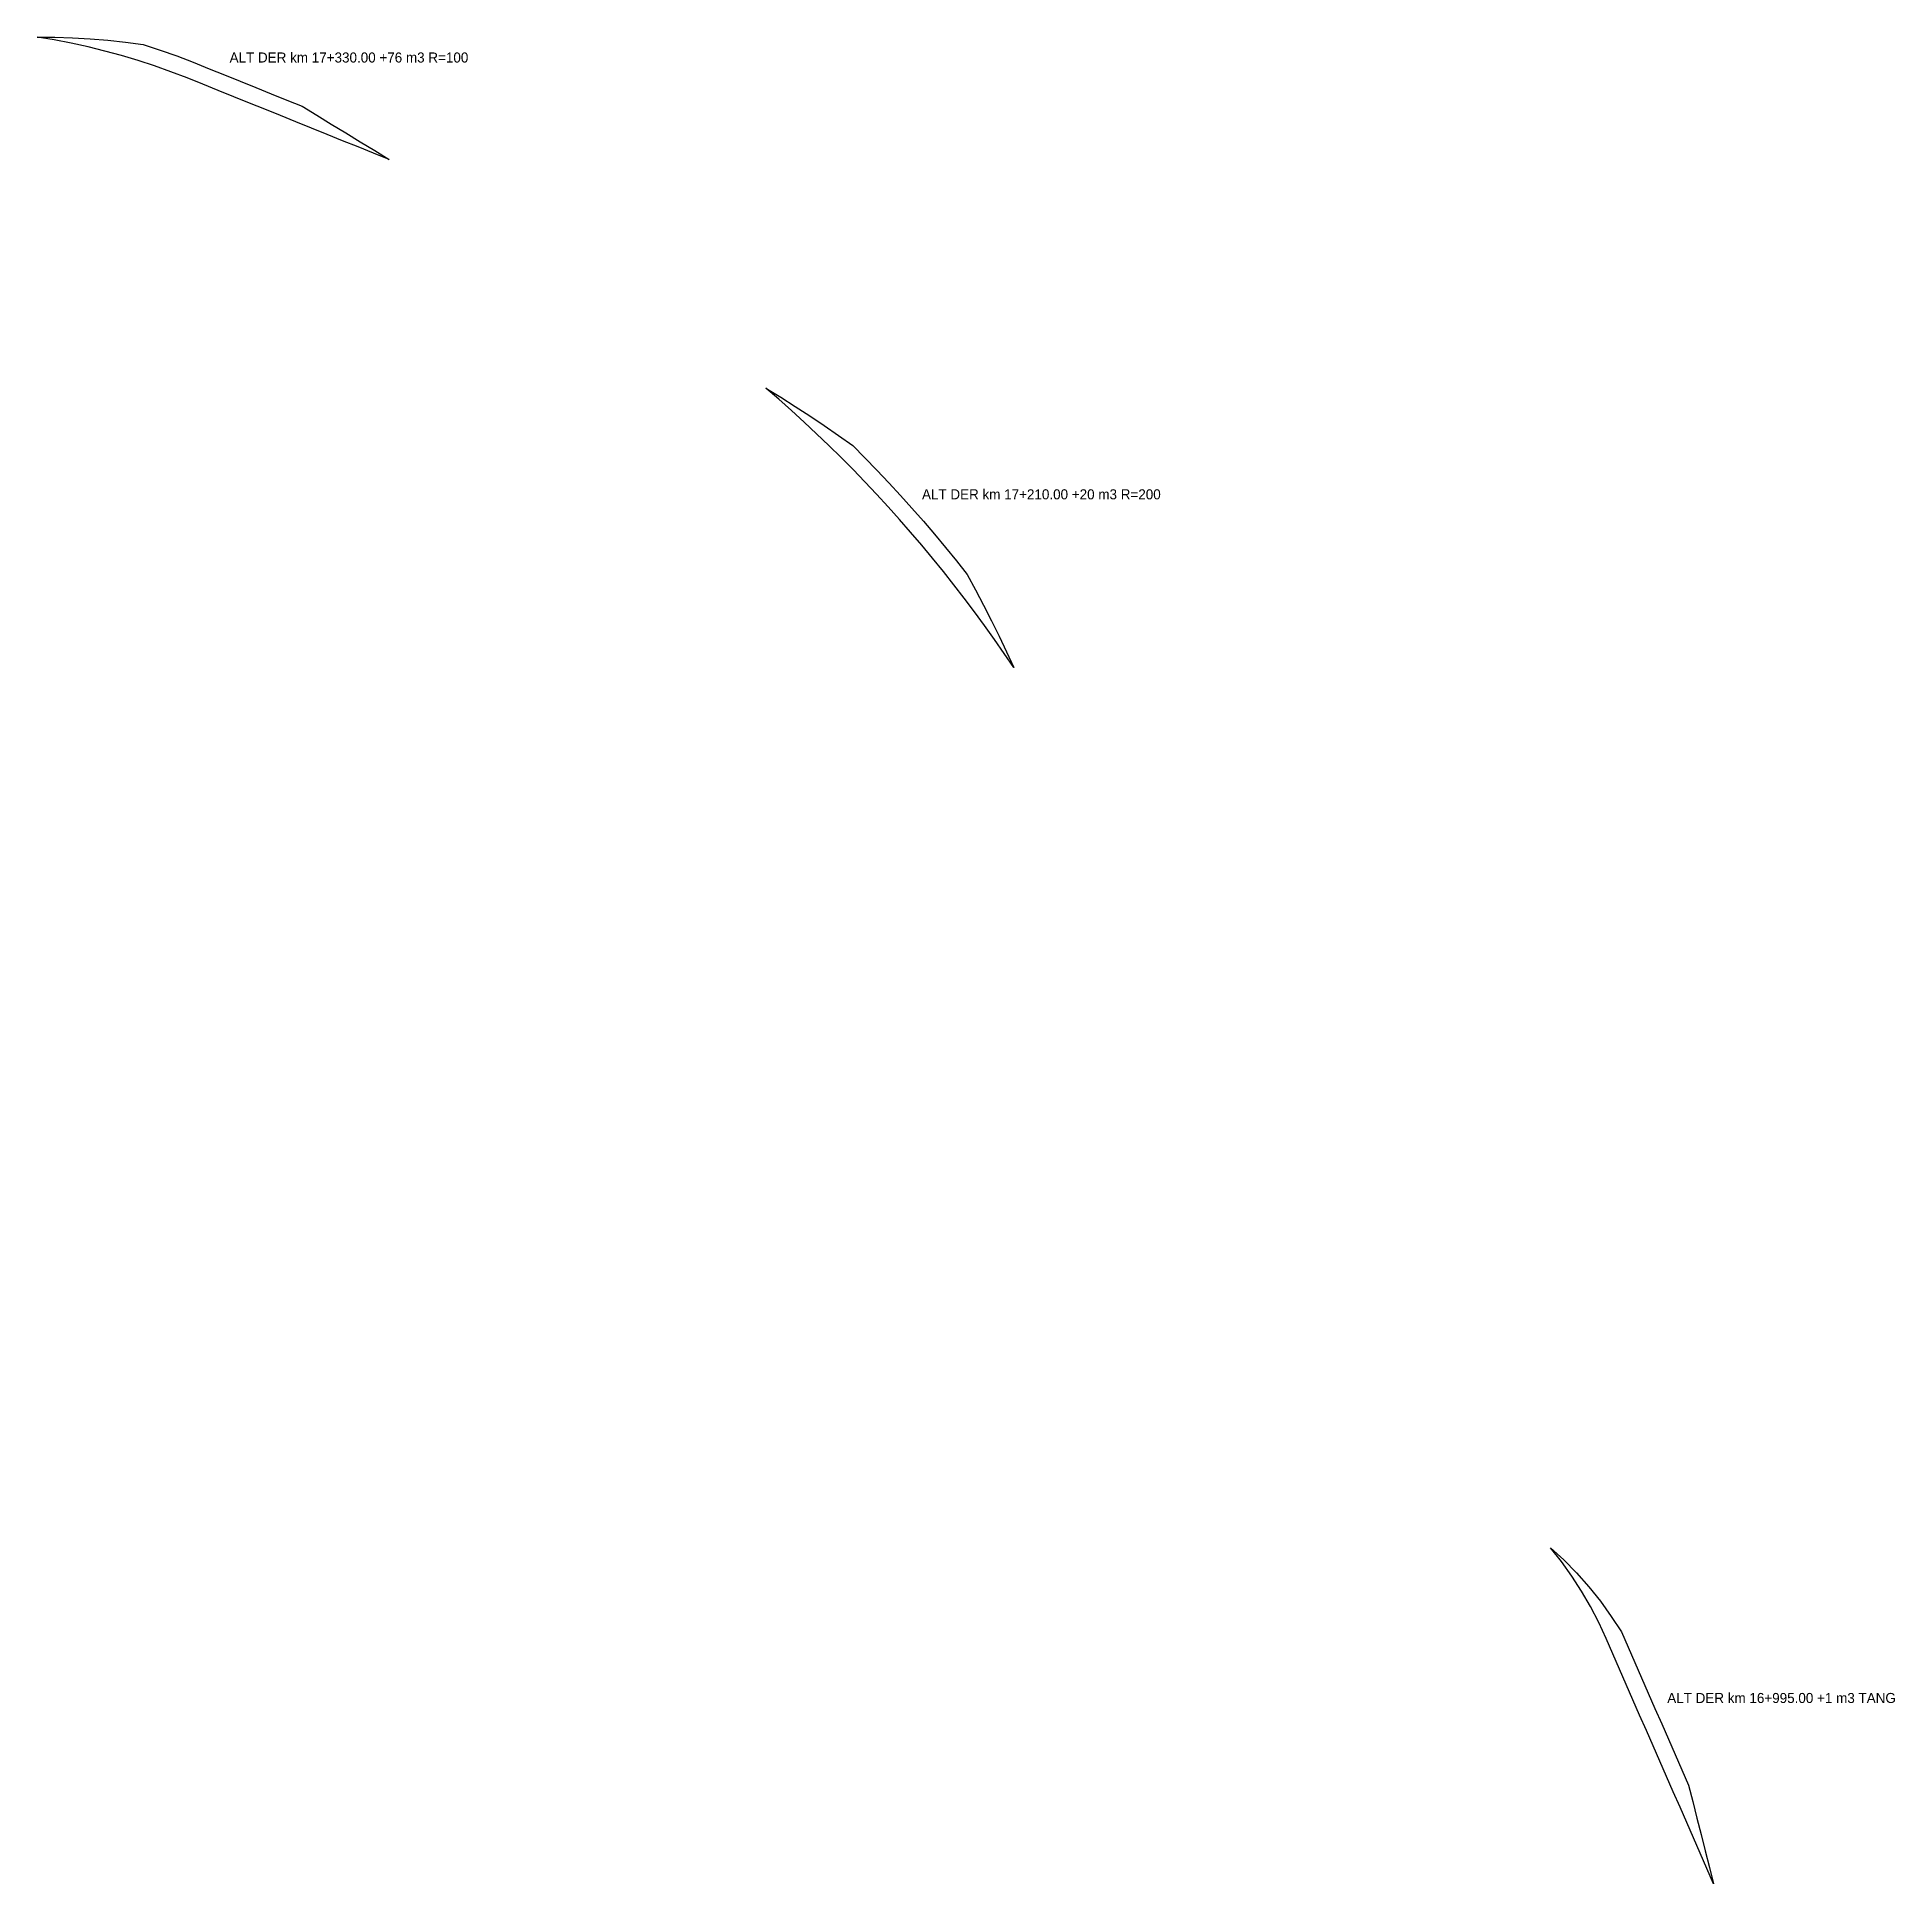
# Model space of a CAD drawing. Extents: x 598026 to 612634, y 9471396 to 9478667.
# Drawn here: x 604129.8 to 604407, y 9475603.7 to 9475879.3 of the extents above; entities that cross this region are included whole.
import ezdxf

# ---------------------------------------------------------------- set-up
doc = ezdxf.new("R2010")
doc.units = 0
doc.layers.add('ENSANCHE_ALTERNATIVAS', color=8, linetype='CONTINUOUS')

msp = doc.modelspace()

# ---------------------------------------------------------------- texts
at = {"layer": 'ENSANCHE_ALTERNATIVAS'}
for s, p in [('ALT DER km 17+330.00 +76 m3 R=100', (604158.5043, 9475875.5537)), ('ALT DER km 17+210.00 +20 m3 R=200', (604261.8345, 9475810.3529)), ('ALT DER km 16+995.00 +1 m3 TANG', (604373.0527, 9475630.6911))]:
    msp.add_text(s, height=1.5, dxfattribs=at).set_placement(p)

# ---------------------------------------------------------------- linework, layer by layer
at = {"layer": 'ENSANCHE_ALTERNATIVAS'}
for points in [[(604182.3162, 9475861.0798), (604179.9983, 9475862.0163), (604177.6803, 9475862.9528), (604175.3623, 9475863.8893), (604173.0444, 9475864.8258), (604170.7264, 9475865.7623), (604168.4084, 9475866.6989), (604166.0905, 9475867.6354), (604163.7725, 9475868.5719), (604161.4545, 9475869.5084), (604159.1366, 9475870.4449), (604156.8186, 9475871.3814), (604154.5007, 9475872.3179), (604152.163, 9475873.2602), (604149.751, 9475874.1827), (604147.3166, 9475875.0446), (604144.8615, 9475875.8453), (604142.3871, 9475876.5845), (604139.895, 9475877.2615), (604137.3867, 9475877.8761), (604134.8639, 9475878.4278), (604132.3281, 9475878.9162), (604129.7809, 9475879.3411), (604129.7809, 9475879.3411), (604132.4018, 9475879.3263), (604135.0317, 9475879.244), (604137.669, 9475879.0938), (604140.3118, 9475878.8752), (604142.9584, 9475878.588), (604145.6069, 9475878.2316), (604148.1215, 9475877.4115), (604150.6147, 9475876.5287), (604153.0852, 9475875.5839), (604155.4372, 9475874.6358), (604157.7551, 9475873.6993), (604160.0731, 9475872.7628), (604162.3911, 9475871.8263), (604164.709, 9475870.8898), (604167.027, 9475869.9533), (604169.3449, 9475869.0168), (604171.5068, 9475867.694), (604173.6687, 9475866.3712), (604175.8306, 9475865.0483), (604177.9925, 9475863.7255), (604180.1543, 9475862.4027), (604182.3162, 9475861.0798)], [(604275.5152, 9475785.2424), (604274.0929, 9475787.3483), (604272.6444, 9475789.4363), (604271.1699, 9475791.506), (604269.6697, 9475793.5572), (604268.1439, 9475795.5894), (604266.5929, 9475797.6024), (604265.0168, 9475799.5958), (604263.4159, 9475801.5694), (604261.7905, 9475803.5228), (604260.1408, 9475805.4557), (604258.467, 9475807.3679), (604256.7695, 9475809.259), (604255.0485, 9475811.1288), (604253.3042, 9475812.9769), (604251.537, 9475814.803), (604249.747, 9475816.6069), (604247.9347, 9475818.3883), (604246.1003, 9475820.1469), (604244.244, 9475821.8824), (604242.3661, 9475823.5946), (604240.4671, 9475825.2832), (604238.547, 9475826.9479), (604238.547, 9475826.9479), (604240.742, 9475825.5963), (604242.9238, 9475824.2139), (604245.0919, 9475822.8008), (604247.2461, 9475821.3572), (604249.3858, 9475819.8831), (604251.5106, 9475818.3788), (604253.3226, 9475816.5527), (604255.1115, 9475814.7041), (604256.8772, 9475812.8333), (604258.6194, 9475810.9406), (604260.3378, 9475809.0262), (604262.0322, 9475807.0906), (604263.7022, 9475805.1338), (604265.3476, 9475803.1564), (604266.9682, 9475801.1585), (604268.5636, 9475799.1406), (604269.8021, 9475796.8506), (604271.0088, 9475794.5495), (604272.1835, 9475792.2377), (604273.3262, 9475789.9156), (604274.4368, 9475787.5837), (604275.5152, 9475785.2424)], [(604379.9734, 9475603.6984), (604378.9696, 9475605.988), (604377.9657, 9475608.2776), (604376.9619, 9475610.5673), (604375.9581, 9475612.8569), (604374.9543, 9475615.1465), (604373.9505, 9475617.4361), (604372.9467, 9475619.7257), (604371.9429, 9475622.0154), (604370.9391, 9475624.305), (604369.9352, 9475626.5946), (604368.9314, 9475628.8842), (604367.9276, 9475631.1738), (604366.9238, 9475633.4635), (604365.92, 9475635.7531), (604364.9162, 9475638.0427), (604363.9124, 9475640.3323), (604362.8293, 9475642.7166), (604361.6125, 9475645.0872), (604360.2787, 9475647.3941), (604358.8313, 9475649.6315), (604357.2739, 9475651.7937), (604355.6104, 9475653.8754), (604355.6104, 9475653.8754), (604357.6058, 9475652.0456), (604359.5195, 9475650.1015), (604361.3449, 9475648.0467), (604363.0758, 9475645.8851), (604364.706, 9475643.6213), (604366.202, 9475641.3361), (604367.2058, 9475639.0465), (604368.2096, 9475636.7569), (604369.2134, 9475634.4673), (604370.2172, 9475632.1777), (604371.221, 9475629.888), (604372.2249, 9475627.5984), (604373.2287, 9475625.3088), (604374.2325, 9475623.0192), (604375.2363, 9475620.7296), (604376.2401, 9475618.4399), (604376.8623, 9475615.983), (604377.4845, 9475613.5261), (604378.1067, 9475611.0692), (604378.7289, 9475608.6122), (604379.3512, 9475606.1553), (604379.9734, 9475603.6984)]]:
    msp.add_lwpolyline(points, close=True, dxfattribs=at)

msp.set_redraw_order([(e.dxf.handle, doc.entitydb.next_handle()) for e in msp.query("TEXT MTEXT ATTDEF DIMENSION ARC_DIMENSION")])  # texts and dimensions are drawn at this point

doc.saveas('drawing.dxf')
